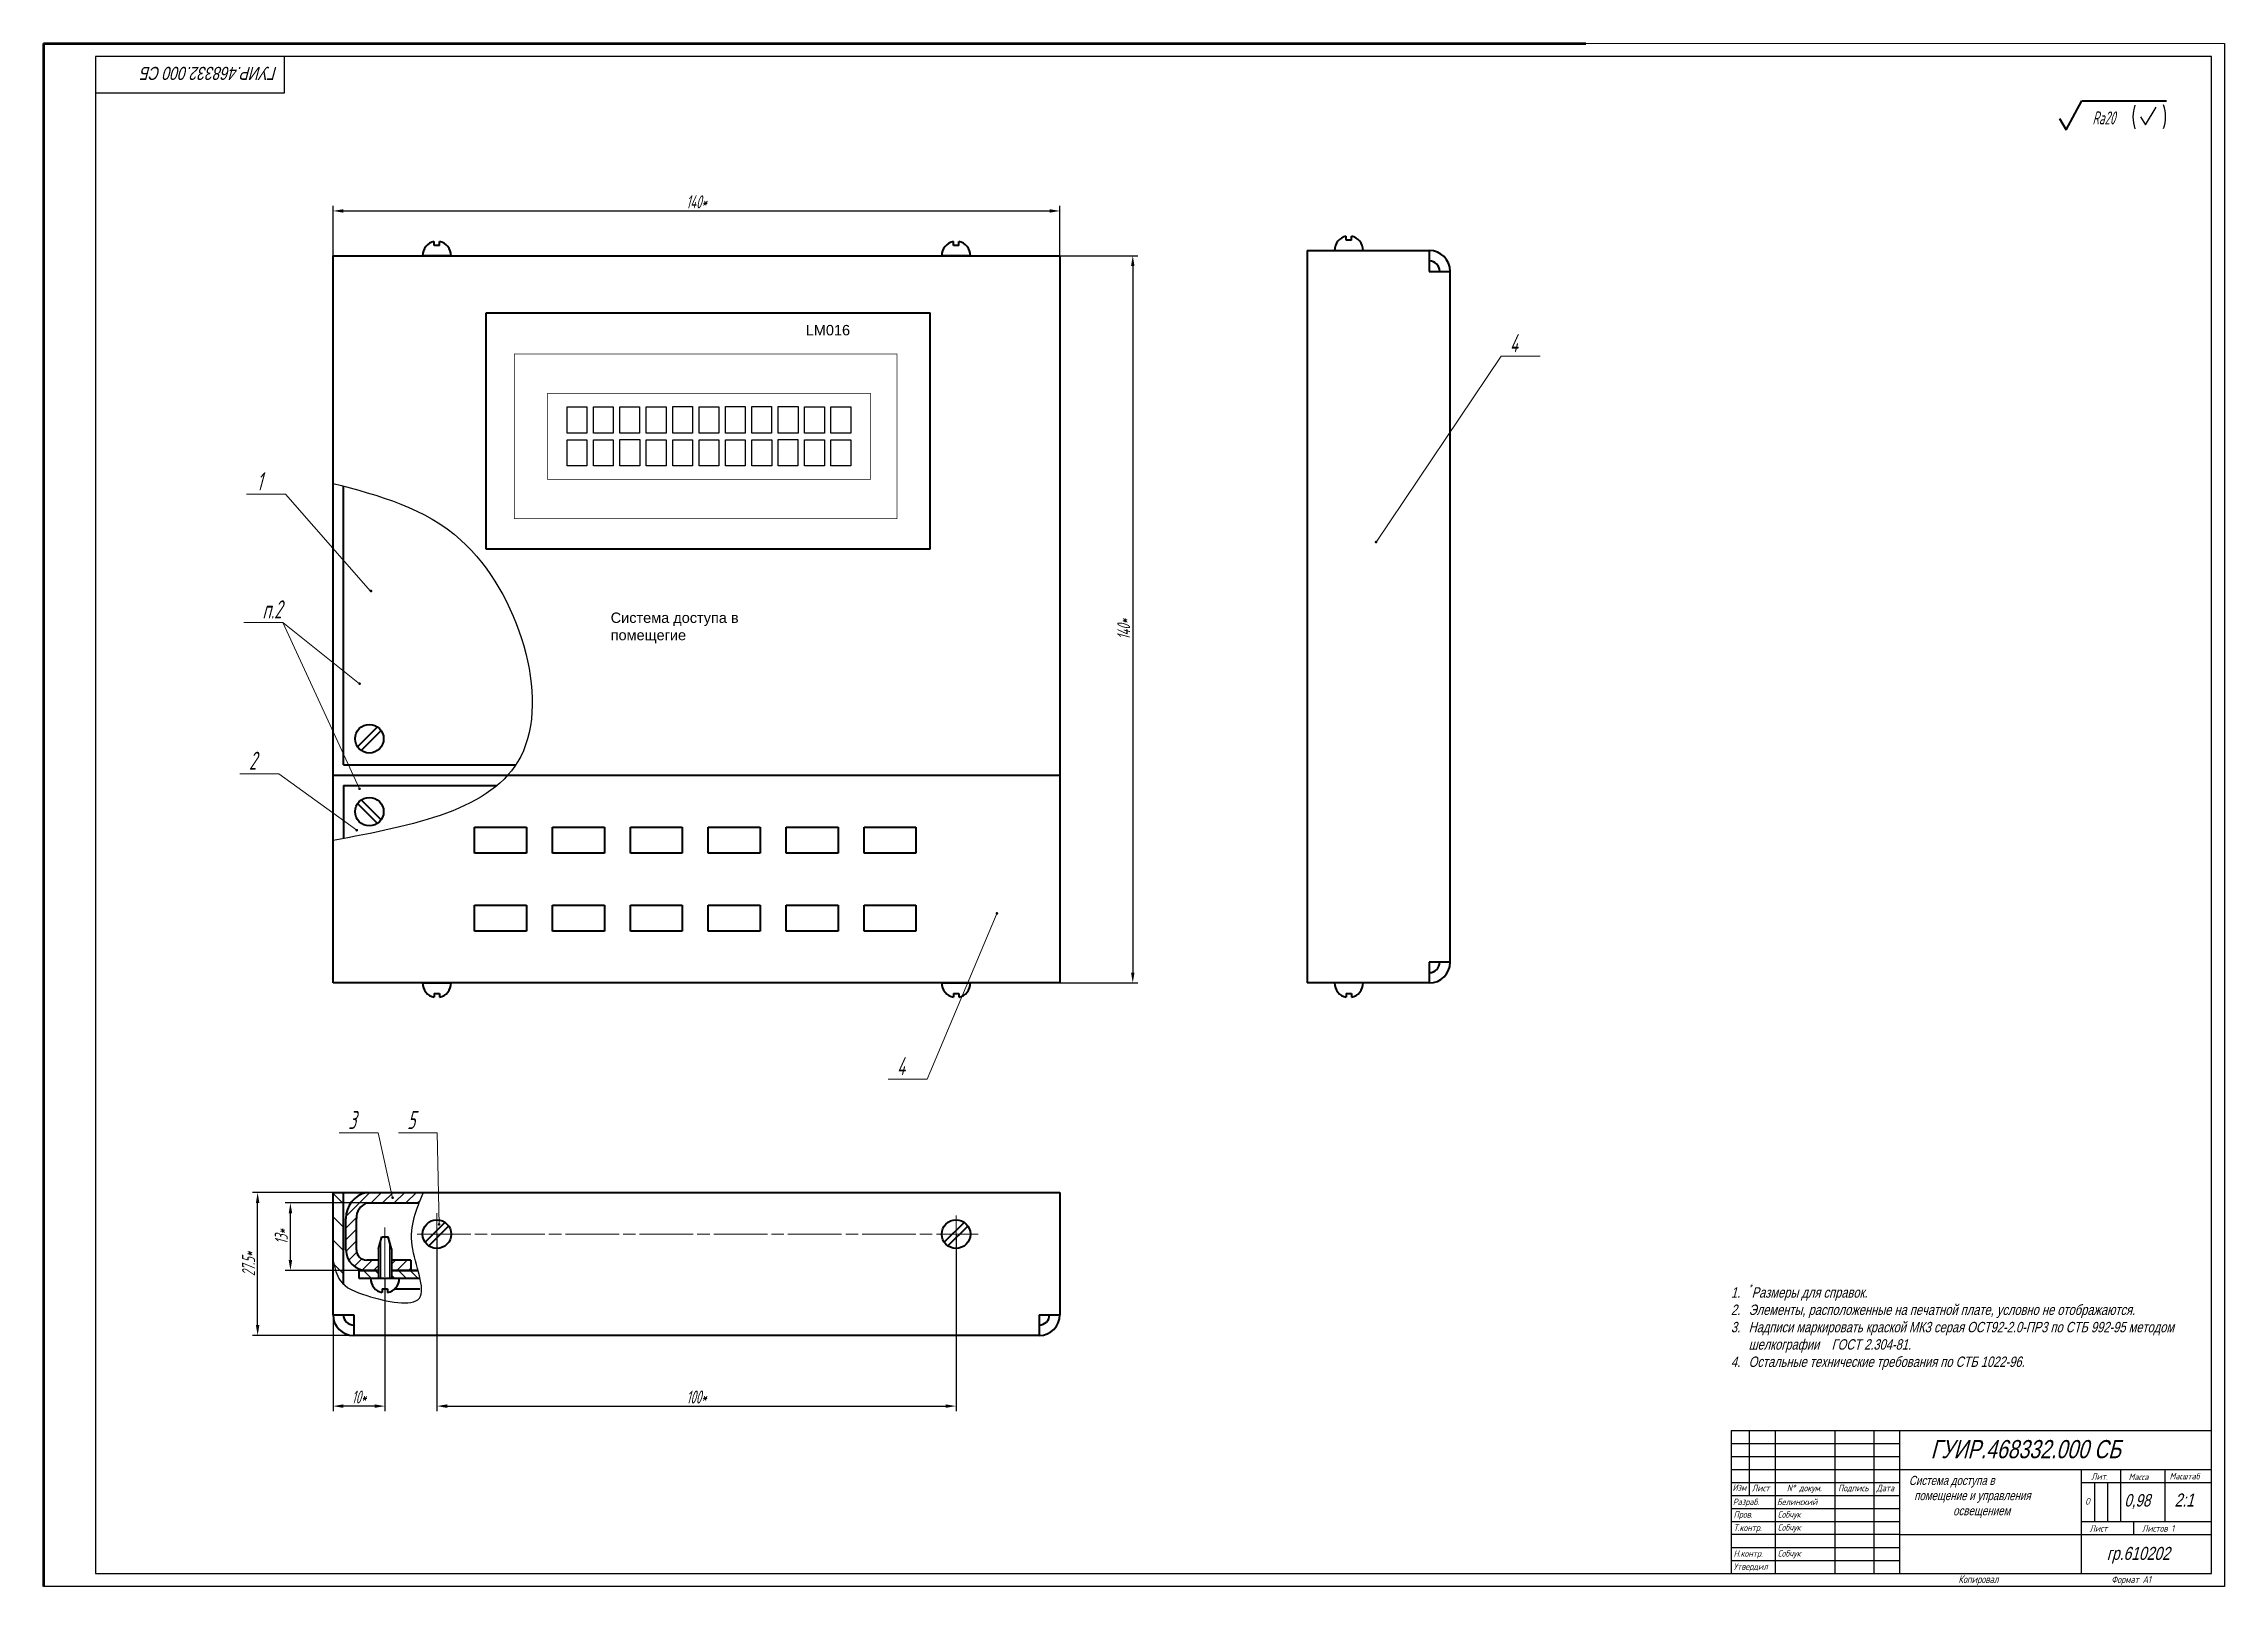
# Model space of a CAD drawing. Header units: millimetres. Extents: x 4478846 to 4492776, y 3796523 to 3799112.
# Drawn here: x 4491936 to 4492776, y 3797045 to 3797639 of the extents above; entities that cross this region are included whole.
import ezdxf
from ezdxf.enums import TextEntityAlignment as Align

# ---------------------------------------------------------------- set-up
doc = ezdxf.new("R2010")
doc.units = ezdxf.units.MM
doc.linetypes.add('CENTER2', pattern=[28.575, 19.05, -3.175, 3.175, -3.175])
doc.linetypes.add('HIDDEN2', pattern=[4.7625, 3.175, -1.5875])
doc.layers.get('0').update_dxf_attribs({"lineweight": 25})
doc.layers.get('Defpoints').update_dxf_attribs({"color": 5})
for name, color, linetype, lineweight in [('1', 1, 'Continuous', 40), ('2', 3, 'CENTER2', 20), ('3', 2, 'HIDDEN2', 20), ('dim', 7, 'Continuous', 20), ('TXT', 220, 'Continuous', 20), ('Рамка', 7, 'Continuous', 60)]:
    doc.layers.add(name, color=color, linetype=linetype, lineweight=lineweight)
for name, color, linetype in [('Mechanical4', 56, 'Continuous'), ('MultiLayer', 9, 'Continuous'), ('RAHMEN025', 7, 'Continuous'), ('Текст', 4, 'Continuous')]:
    doc.layers.add(name, color=color, linetype=linetype)
doc.styles.add('35', font='gostw.shx', dxfattribs={"width": 0.65, "oblique": 15, "height": 3.5})
doc.styles.add('5', font='gostw.shx', dxfattribs={"width": 0.75, "oblique": 15, "height": 5})
doc.styles.add('7', font='gostw.shx', dxfattribs={"width": 0.75, "oblique": 15, "height": 7})
doc.styles.add('ESKD', font='standarteskd.shx', dxfattribs={"width": 0.8, "oblique": 15})
doc.styles.get("Standard").update_dxf_attribs({"font": 'arial.ttf'})
doc.styles.add('стиль1', font='romans.shx', dxfattribs={"width": 0.75, "oblique": 15, "height": 3.5})
doc.dimstyles.new('BUT$0', dxfattribs={"dimtxt": 3.5, "dimasz": 4, "dimexe": 2, "dimexo": 0, "dimgap": 1, "dimtad": 1, "dimdec": 4, "dimzin": 9, "dimdsep": 46, "dimtxsty": '35', "dimcen": 0, "dimclrd": 256, "dimclre": 256, "dimclrt": 256, "dimadec": 0, "dimazin": 0, "dimtfac": 0.7, "dimtdec": 4, "dimtmove": 0, "dimatfit": 0, "dimfxl": 1, "dimtolj": 1, "dimtzin": 9, "dimarcsym": 0})

msp = doc.modelspace()

# ---------------------------------------------------------------- texts
at = {"insert": (4492025.80802, 3797625.04291), "char_height": 5, "attachment_point": 1, "rotation": 180, "style": 'ESKD'}
msp.add_mtext_dynamic_manual_height_columns('ГУИР.468332.000 СБ', width=101.2474268, gutter_width=20, heights=[0], dxfattribs=at)
at = {"insert": (4492729.28689, 3797610.39509), "char_height": 5, "attachment_point": 5, "style": '5'}
msp.add_mtext('Ra20', dxfattribs=at)
at = {"char_height": 4, "attachment_point": 1}
for s, width, insert in [('LM016', 40.9117523, (4492229.29908, 3797530.67892)), ('Система доступа в помещегие', 63.2140763, (4492154.15965, 3797419.95143))]:
    msp.add_mtext_dynamic_manual_height_columns(s, width=width, gutter_width=12.5, heights=[0], dxfattribs=dict(at, insert=insert))
at = {"insert": (4492662.61559, 3797101.32847), "char_height": 7, "attachment_point": 1, "style": 'ESKD'}
msp.add_mtext_dynamic_manual_height_columns('ГУИР.468332.000 СБ', width=101.2474268, gutter_width=20, heights=[0], dxfattribs=at)
at = {"char_height": 5, "width": 105.9279495, "attachment_point": 1, "style": 'ESKD'}
for s, insert in [('\\pxt1;  {\\H0.7x;Система доступа в \\P^Iпомещение и управления\\P^I^Iосвещением}', (4492651.24247, 3797087.53057)), ('гр.610202{\\H0.7x; }', (4492730.44559, 3797060.18287))]:
    msp.add_mtext(s, dxfattribs=dict(at, insert=insert))
at = {"color": 7, "attachment_point": 1, "style": 'ESKD'}
for s, insert, char_height in [('0,98', (4492737.21957, 3797080.52824), 4.8), ('2:1 ', (4492756.55532, 3797080.74123), 5)]:
    msp.add_mtext_dynamic_manual_height_columns(s, width=101.2474268, gutter_width=20, heights=[0], dxfattribs=dict(at, insert=insert, char_height=char_height))
at = {"layer": '1', "style": '7', "oblique": 15, "width": 0.75}
for s, p in [('4', (4492502.03897, 3797520.15643)), ('1', (4492018.84928, 3797466.97382)), ('п.2', (4492023.69328, 3797417.65834)), ('2', (4492016.23257, 3797359.39994)), ('4', (4492265.9577, 3797241.82101)), ('3', (4492054.54817, 3797221.06373)), ('5', (4492077.28014, 3797221.06373))]:
    msp.add_text(s, height=7, dxfattribs=at).set_placement(p, align=Align.CENTER)
at = {"layer": 'MultiLayer', "color": 7, "lineweight": -2, "insert": (4492581.66426, 3797161.51724), "char_height": 4, "attachment_point": 1, "style": 'ESKD'}
msp.add_mtext_dynamic_manual_height_columns('\\A1;\\pxi-1.7082,l2.7082,t2.7082;1.^I{\\H0.7x;\\S*^ ;}Размеры для справок.{\\A0;\\P2.^IЭлементы, расположенные на печатной плате, условно не отображаются.\\P3.^IНадписи маркировать краской МК3 серая ОСТ92-2.0-ПР3 по СТБ 992-95 методом шелкографии    ГОСТ 2.304-81.\\P4.^IОстальные технические требования по СТБ 1022-96.}', width=187.5961338, gutter_width=50, heights=[74.00186], dxfattribs=at)
at = {"layer": 'Текст', "style": 'стиль1', "oblique": 15, "width": 0.75}
for s, height, p in [('Лит.', 2.5, (4492724.45625, 3797086.06124)), ('Масса', 2.5, (4492738.85776, 3797085.89012)), ('Масштаб', 2.5, (4492754.6387, 3797086.17831)), ('Изм', 2.5, (4492586.28341, 3797081.76373)), ('Разраб.', 2.5, (4492586.39958, 3797076.27946)), ('Лист', 2.5, (4492593.75917, 3797081.61343)), ('Белинский', 2.5, (4492603.39958, 3797076.27946)), ('N%%d докум. ', 2.5, (4492607.21514, 3797081.61343)), ('Подпись', 2.5, (4492626.95826, 3797081.61343)), ('Дата', 2.5, (4492641.74645, 3797081.61343)), ('О  ', 2.5, (4492722.12461, 3797076.48261)), ('Пров.', 2.5, (4492586.70048, 3797071.44735)), ('Т.контр.', 2.5, (4492586.70048, 3797066.33022)), ('Собчук', 2.5, (4492603.70048, 3797071.44735)), ('Собчук', 2.5, (4492603.70048, 3797066.44735)), ('Лист   ', 2.5, (4492723.83075, 3797066.06124)), ('Листов 1', 2.5, (4492744.03902, 3797066.06124)), ('Утвердил', 2.5, (4492586.70048, 3797051.38838)), ('Н.контр.', 2.5, (4492586.70048, 3797056.408)), ('Собчук', 2.5, (4492603.70048, 3797056.44735)), ('Копировал', 3, (4492673.27381, 3797046.24606)), ('Формат А1', 2.75, (4492732.20238, 3797046.24606))]:
    msp.add_text(s, height=height, dxfattribs=at).set_placement(p)

# ---------------------------------------------------------------- blocks, each defined once
blk = doc.blocks.new('*D319')
at = {"layer": 'Defpoints', "color": 0, "transparency": 16777216}
for p in [(4492030.8, 3797192.61), (4492077.21, 3797192.61), (4492057.21, 3797166.61)]:
    blk.add_point(p, dxfattribs=at)
at = {"layer": 'dim', "lineweight": -2, "transparency": 16777216}
for p, q in [((4492077.21, 3797192.61), (4492028.8, 3797192.61)), ((4492030.8, 3797170.61), (4492030.8, 3797188.61)), ((4492057.21, 3797166.61), (4492028.8, 3797166.61))]:
    blk.add_line(p, q, dxfattribs=at)
at = {"layer": 'dim', "transparency": 16777216}
for points in [[(4492030.14, 3797188.61), (4492031.47, 3797188.61), (4492030.8, 3797192.61)], [(4492030.14, 3797170.61), (4492031.47, 3797170.61), (4492030.8, 3797166.61)]]:
    blk.add_solid(points, dxfattribs=at)
at = {"layer": 'dim', "transparency": 16777216, "insert": (4492027.3, 3797179.61), "char_height": 5, "attachment_point": 5, "rotation": 90, "style": '5'}
blk.add_mtext('\\A1;13*', dxfattribs=at)
blk = doc.blocks.new('*D320')
at = {"layer": 'Defpoints', "color": 0, "transparency": 16777216}
for p in [(4492018.18, 3797196.61), (4492051.21, 3797196.61), (4492055.21, 3797141.61)]:
    blk.add_point(p, dxfattribs=at)
at = {"layer": 'dim', "lineweight": -2, "transparency": 16777216}
for p, q in [((4492051.21, 3797196.61), (4492016.18, 3797196.61)), ((4492018.18, 3797145.61), (4492018.18, 3797192.61)), ((4492055.21, 3797141.61), (4492016.18, 3797141.61))]:
    blk.add_line(p, q, dxfattribs=at)
at = {"layer": 'dim', "transparency": 16777216}
for points in [[(4492017.51, 3797192.61), (4492018.85, 3797192.61), (4492018.18, 3797196.61)], [(4492017.51, 3797145.61), (4492018.85, 3797145.61), (4492018.18, 3797141.61)]]:
    blk.add_solid(points, dxfattribs=at)
at = {"layer": 'dim', "transparency": 16777216, "insert": (4492014.68, 3797169.11), "char_height": 5, "attachment_point": 5, "rotation": 90, "style": '5'}
blk.add_mtext('\\A1;27.5*', dxfattribs=at)
blk = doc.blocks.new('*D321')
at = {"layer": 'Defpoints', "color": 0, "transparency": 16777216}
for p in [(4492327.21, 3797574.58), (4492047.21, 3797557.32), (4492327.21, 3797557.32)]:
    blk.add_point(p, dxfattribs=at)
at = {"layer": 'dim', "lineweight": -2, "transparency": 16777216}
for p, q in [((4492047.21, 3797557.32), (4492047.21, 3797576.58)), ((4492051.21, 3797574.58), (4492323.21, 3797574.58)), ((4492327.21, 3797557.32), (4492327.21, 3797576.58))]:
    blk.add_line(p, q, dxfattribs=at)
at = {"layer": 'dim', "transparency": 16777216}
for points in [[(4492051.21, 3797575.24), (4492051.21, 3797573.91), (4492047.21, 3797574.58)], [(4492323.21, 3797575.24), (4492323.21, 3797573.91), (4492327.21, 3797574.58)]]:
    blk.add_solid(points, dxfattribs=at)
at = {"layer": 'dim', "transparency": 16777216, "insert": (4492187.21, 3797578.08), "char_height": 5, "attachment_point": 5, "style": '5'}
blk.add_mtext('\\A1;140*', dxfattribs=at)
blk = doc.blocks.new('*D322')
at = {"layer": 'Defpoints', "color": 0, "transparency": 16777216}
for p in [(4492327.21, 3797557.32), (4492327.21, 3797277.32), (4492355.27, 3797277.32)]:
    blk.add_point(p, dxfattribs=at)
at = {"layer": 'dim', "lineweight": -2, "transparency": 16777216}
for p, q in [((4492327.21, 3797557.32), (4492357.27, 3797557.32)), ((4492355.27, 3797553.32), (4492355.27, 3797281.32)), ((4492327.21, 3797277.32), (4492357.27, 3797277.32))]:
    blk.add_line(p, q, dxfattribs=at)
at = {"layer": 'dim', "transparency": 16777216}
for points in [[(4492354.6, 3797553.32), (4492355.93, 3797553.32), (4492355.27, 3797557.32)], [(4492354.6, 3797281.32), (4492355.93, 3797281.32), (4492355.27, 3797277.32)]]:
    blk.add_solid(points, dxfattribs=at)
at = {"layer": 'dim', "transparency": 16777216, "insert": (4492351.77, 3797413.49), "char_height": 5, "attachment_point": 5, "rotation": 90, "style": '5'}
blk.add_mtext('\\A1;140*', dxfattribs=at)
blk = doc.blocks.new('*D323')
at = {"layer": 'Defpoints', "color": 0, "transparency": 16777216}
for p in [(4492087.21, 3797180.61), (4492287.21, 3797180.61), (4492287.21, 3797114.4)]:
    blk.add_point(p, dxfattribs=at)
at = {"layer": 'dim', "lineweight": -2, "transparency": 16777216}
for p, q in [((4492087.21, 3797180.61), (4492087.21, 3797112.4)), ((4492287.21, 3797180.61), (4492287.21, 3797112.4)), ((4492091.21, 3797114.4), (4492283.21, 3797114.4))]:
    blk.add_line(p, q, dxfattribs=at)
at = {"layer": 'dim', "transparency": 16777216}
for points in [[(4492091.21, 3797115.07), (4492091.21, 3797113.73), (4492087.21, 3797114.4)], [(4492283.21, 3797115.07), (4492283.21, 3797113.73), (4492287.21, 3797114.4)]]:
    blk.add_solid(points, dxfattribs=at)
at = {"layer": 'dim', "transparency": 16777216, "insert": (4492187.21, 3797117.9), "char_height": 5, "attachment_point": 5, "style": '5'}
blk.add_mtext('\\A1;100*', dxfattribs=at)
blk = doc.blocks.new('*D324')
at = {"layer": 'Defpoints', "color": 0, "transparency": 16777216}
for p in [(4492047.21, 3797163.79), (4492067.21, 3797163.61), (4492047.21, 3797114.4)]:
    blk.add_point(p, dxfattribs=at)
at = {"layer": 'dim', "lineweight": -2, "transparency": 16777216}
for p, q in [((4492047.21, 3797163.79), (4492047.21, 3797112.4)), ((4492067.21, 3797163.61), (4492067.21, 3797112.4)), ((4492063.21, 3797114.4), (4492051.21, 3797114.4))]:
    blk.add_line(p, q, dxfattribs=at)
at = {"layer": 'dim', "transparency": 16777216}
for points in [[(4492051.21, 3797115.07), (4492051.21, 3797113.73), (4492047.21, 3797114.4)], [(4492063.21, 3797115.07), (4492063.21, 3797113.73), (4492067.21, 3797114.4)]]:
    blk.add_solid(points, dxfattribs=at)
at = {"layer": 'dim', "transparency": 16777216, "insert": (4492057.21, 3797117.9), "char_height": 5, "attachment_point": 5, "style": '5'}
blk.add_mtext('\\A1;10*', dxfattribs=at)

# ---------------------------------------------------------------- dimensions: what is measured, and where the dimension line sits
at = {"layer": 'dim'}
for base, p1, p2, picture, middle in [((4492327.20576, 3797574.57622), (4492047.20576, 3797557.3165), (4492327.20576, 3797557.3165), '*D321', (4492187.20576, 3797578.07622)), ((4492287.20576, 3797114.39871), (4492087.20576, 3797180.60786), (4492287.20576, 3797180.60786), '*D323', (4492187.20576, 3797117.89871)), ((4492047.20576, 3797114.39871), (4492067.20576, 3797163.60786), (4492047.20576, 3797163.79078), '*D324', (4492057.20576, 3797117.89871))]:
    dim = msp.add_linear_dim(base=base, p1=p1, p2=p2, text='<>*', dimstyle='BUT$0', override={"dimlfac": 0.5, "dimtxsty": '5'}, dxfattribs=at)
    dim.commit()
    dim.dimension.update_dxf_attribs({"geometry": picture, "text_midpoint": middle})
dim = msp.add_linear_dim(base=(4492355.26532, 3797277.3165), p1=(4492327.20576, 3797557.3165), p2=(4492327.20576, 3797277.3165), angle=90, text='<>*', dimstyle='BUT$0', override={"dimlfac": 0.5, "dimtxsty": '5'}, dxfattribs=at)
dim.commit()
dim.dimension.update_dxf_attribs({"geometry": '*D322', "text_midpoint": (4492355.26532, 3797413.49076), "dimtype": 160})
for base, p1, p2, picture, middle in [((4492018.17902, 3797196.60786), (4492055.20576, 3797141.60786), (4492051.20576, 3797196.60786), '*D320', (4492014.67902, 3797169.10786)), ((4492030.80427, 3797192.60786), (4492057.20576, 3797166.60786), (4492077.20576, 3797192.60786), '*D319', (4492027.30427, 3797179.60786))]:
    dim = msp.add_linear_dim(base=base, p1=p1, p2=p2, angle=270, text='<>*', dimstyle='BUT$0', override={"dimlfac": 0.5, "dimtxsty": '5'}, dxfattribs=at)
    dim.commit()
    dim.dimension.update_dxf_attribs({"geometry": picture, "text_midpoint": middle})

# ---------------------------------------------------------------- hatches: boundary and pattern name
h = msp.add_hatch()
h.set_pattern_fill('ANSI31', color=256, scale=2, angle=90)
h.set_pattern_definition([(135, (4489056.959, 3797070.3834), (-4.490128, -4.490128), [])])
edge = h.paths.add_edge_path()
edge.add_spline(control_points=[(4492051.20576, 3797161.38925), (4492050.75832, 3797161.82133), (4492048.7506, 3797164.14819), (4492047.89155, 3797167.56259), (4492047.20576, 3797170.28838)], knot_values=[0, 0, 0, 0, 2.017783182, 10.004981514, 10.004981514, 10.004981514, 10.004981514], degree=3, periodic=0)
edge.add_line((4492047.20576, 3797170.28838), (4492047.20576, 3797196.60786))
edge.add_line((4492047.20576, 3797196.60786), (4492051.20576, 3797196.60786))
edge.add_line((4492051.20576, 3797196.60786), (4492051.20576, 3797161.38925))
h = msp.add_hatch()
h.set_pattern_fill('ANSI31', color=256)
h.set_pattern_definition([(45, (4489056.959, 3797070.3834), (-2.245064, 2.245064), [])])
h.paths.add_polyline_path([(4492077.20576, 3797166.60786), (4492069.70798, 3797166.60786), (4492069.70798, 3797170.60786), (4492077.20576, 3797170.60786)], flags=17)
edge = h.paths.add_edge_path()
edge.add_line((4492064.70353, 3797166.60786), (4492060.20576, 3797166.60786))
edge.add_arc((4492060.20576, 3797174.60786), 8, 225.472828, 270, ccw=False)
edge.add_line((4492054.59578, 3797168.90452), (4492054.99574, 3797170.48707))
edge.add_arc((4492055.057, 3797170.72945), 0.25, 255.81639624, 360)
edge.add_arc((4492055.057, 3797170.72945), 0.25, 360, 540)
edge.add_arc((4492055.057, 3797170.72945), 0.25, 180, 255.81639624)
edge.add_line((4492054.99574, 3797170.48707), (4492054.59578, 3797168.90452))
edge.add_arc((4492060.20576, 3797174.60786), 8, 180, 225.472828, ccw=False)
edge.add_line((4492052.20576, 3797174.60786), (4492052.20576, 3797186.60786))
edge.add_arc((4492062.12267, 3797186.87433), 9.9205, 101.14121716, 181.53916633, ccw=False)
edge.add_line((4492060.20576, 3797196.60786), (4492082.02627, 3797196.60786))
edge.add_spline(control_points=[(4492082.02627, 3797196.60786), (4492081.46104, 3797195.27926), (4492080.89581, 3797193.95066), (4492080.36533, 3797192.60786)], knot_values=[82.056167581, 82.056167581, 82.056167581, 82.056167581, 86.456230886, 86.456230886, 86.456230886, 86.456230886], degree=3, periodic=0)
edge.add_line((4492080.36533, 3797192.60786), (4492060.20576, 3797192.60786))
edge.add_arc((4492062.33465, 3797186.85527), 6.13388, 110.30825796, 182.31160699)
edge.add_line((4492056.20576, 3797186.60786), (4492056.20576, 3797174.60786))
edge.add_arc((4492060.20576, 3797174.60786), 4, 180, 270)
edge.add_line((4492060.20576, 3797170.60786), (4492064.70353, 3797170.60786))
edge.add_line((4492064.70353, 3797170.60786), (4492064.70353, 3797166.60786))
h = msp.add_hatch()
h.set_pattern_fill('ANSI31', color=256, angle=90)
h.set_pattern_definition([(135, (4489056.959, 3797070.3834), (-2.245064, -2.245064), [])])
h.paths.add_polyline_path([(4492064.70353, 3797163.60786), (4492057.20576, 3797163.60786), (4492057.20576, 3797166.60786), (4492064.70353, 3797166.60786)])
edge = h.paths.add_edge_path()
edge.add_line((4492080.69954, 3797163.60786), (4492069.70798, 3797163.60786))
edge.add_line((4492069.70798, 3797163.60786), (4492069.70798, 3797166.60786))
edge.add_line((4492069.70798, 3797166.60786), (4492079.93442, 3797166.60786))
edge.add_spline(control_points=[(4492079.93442, 3797166.60786), (4492080.21417, 3797165.57627), (4492080.478, 3797164.57056), (4492080.69954, 3797163.60786)], knot_values=[54.51421277, 54.51421277, 54.51421277, 54.51421277, 57.268847586, 57.268847586, 57.268847586, 57.268847586], degree=3, periodic=0)

# ---------------------------------------------------------------- linework, layer by layer
for p, q in [((4492770.73828, 3797633.99606), (4491955.73828, 3797633.99606)), ((4491955.73828, 3797633.99606), (4491955.73828, 3797049.99606)), ((4492028.50676, 3797619.99606), (4492028.50676, 3797633.99606)), ((4492770.73828, 3797049.99606), (4492770.73828, 3797633.99606)), ((4491955.73828, 3797619.99606), (4492028.48424, 3797619.99606)), ((4492743.4299, 3797610.7953), (4492745.41253, 3797607.73875)), ((4492743.4299, 3797610.7953), (4492745.41253, 3797607.73875)), ((4492745.41253, 3797607.73875), (4492749.48849, 3797614.55546)), ((4492745.41253, 3797607.73875), (4492749.48849, 3797614.55546)), ((4492065.45232, 3797177.68981), (4492065.45232, 3797163.60786)), ((4492068.95919, 3797177.68981), (4492068.95919, 3797163.60786)), ((4492585.73828, 3797099.99606), (4492650.73828, 3797099.99606)), ((4492585.73828, 3797094.99606), (4492650.73828, 3797094.99606)), ((4492585.73828, 3797089.99606), (4492650.73828, 3797089.99606)), ((4492725.73828, 3797084.99606), (4492725.73828, 3797069.99606)), ((4492730.73828, 3797084.99606), (4492730.73828, 3797069.99606)), ((4492585.73828, 3797074.99606), (4492650.73828, 3797074.99606)), ((4492585.73828, 3797069.99606), (4492650.73828, 3797069.99606)), ((4492650.73828, 3797064.99606), (4492585.73828, 3797064.99606)), ((4492585.73828, 3797059.99606), (4492650.73828, 3797059.99606)), ((4492585.73828, 3797054.99606), (4492650.73828, 3797054.99606)), ((4491955.73828, 3797049.99606), (4492770.73828, 3797049.99606))]:
    msp.add_line(p, q)
for points in [[(4492585.73828, 3797104.99606), (4492770.73828, 3797104.99606)], [(4492585.73828, 3797104.99606), (4492585.73828, 3797049.99606)], [(4492592.73828, 3797104.99606), (4492592.73828, 3797079.99606)], [(4492602.73828, 3797104.99606), (4492602.73828, 3797049.99606)], [(4492625.73828, 3797104.99606), (4492625.73828, 3797049.99606)], [(4492640.73828, 3797104.99606), (4492640.73828, 3797049.99606)], [(4492650.73828, 3797049.99606), (4492650.73828, 3797104.99606)], [(4492650.73828, 3797089.99606), (4492770.73828, 3797089.99606)], [(4492720.73828, 3797049.99606), (4492720.73828, 3797089.99606)], [(4492735.73828, 3797089.99606), (4492735.73828, 3797070.99606), (4492735.73828, 3797069.99606)], [(4492752.73828, 3797089.99606), (4492752.73828, 3797069.99606)], [(4492585.73828, 3797084.99606), (4492650.73828, 3797084.99606)], [(4492585.73828, 3797079.99606), (4492650.73828, 3797079.99606)], [(4492720.73828, 3797084.99606), (4492770.73828, 3797084.99606)], [(4492720.73828, 3797069.99606), (4492770.73828, 3797069.99606)], [(4492740.73828, 3797069.99606), (4492740.73828, 3797064.99606)], [(4492650.73828, 3797064.99606), (4492770.73828, 3797064.99606)]]:
    msp.add_lwpolyline(points)
for centre, start, end in [((4492755.48558, 3797610.75913), 162.26567195, 197.73432805), ((4492755.48558, 3797610.75913), 162.26567195, 197.73432805), ((4492738.09917, 3797610.82774), 342.26567195, 17.73432805)]:
    msp.add_arc(centre, 14.95796, start, end)
for points in [[(4492047.20576, 3797469.68463), (4492096.50094, 3797447.8222), (4492119.50585, 3797364.51932), (4492047.20576, 3797332.15724)], [(4492047.20576, 3797170.28838), (4492049.99522, 3797162.80412), (4492060.19682, 3797156.93718), (4492080.46023, 3797155.95936), (4492077.68076, 3797176.26605), (4492082.02627, 3797196.60786)]]:
    msp.add_spline(points, degree=3)
at = {"layer": '1'}
for p, q in [((4492714.77825, 3797605.85779), (4492720.81107, 3797616.99529)), ((4492714.77825, 3797605.85779), (4492720.81107, 3797616.99529)), ((4492720.81107, 3797616.99529), (4492753.41344, 3797616.99529)), ((4492712.20849, 3797610.14072), (4492714.77825, 3797605.85779)), ((4492712.20849, 3797610.14072), (4492714.77825, 3797605.85779)), ((4492437.49391, 3797563.31651), (4492437.49391, 3797564.83329)), ((4492439.49391, 3797563.31651), (4492439.49391, 3797564.83329)), ((4492047.20576, 3797557.3165), (4492327.20576, 3797557.3165)), ((4492047.20576, 3797277.3165), (4492047.20576, 3797557.3165)), ((4492092.70469, 3797557.3165), (4492081.70682, 3797557.3165)), ((4492086.20576, 3797561.3165), (4492086.20576, 3797562.83328)), ((4492088.20576, 3797561.3165), (4492086.20576, 3797561.3165)), ((4492088.20576, 3797561.3165), (4492088.20576, 3797562.83328)), ((4492292.70469, 3797557.3165), (4492281.70682, 3797557.3165)), ((4492286.20576, 3797561.3165), (4492286.20576, 3797562.83328)), ((4492288.20576, 3797561.3165), (4492286.20576, 3797561.3165)), ((4492288.20576, 3797561.3165), (4492288.20576, 3797562.83328)), ((4492327.20576, 3797557.3165), (4492327.20576, 3797277.3165)), ((4492422.49391, 3797559.31651), (4492422.49391, 3797277.3165)), ((4492422.49391, 3797559.31651), (4492469.49391, 3797559.31651)), ((4492439.49391, 3797563.31651), (4492437.49391, 3797563.31651)), ((4492469.49391, 3797559.31651), (4492469.49391, 3797551.31651)), ((4492469.49391, 3797551.31651), (4492477.49391, 3797551.31651)), ((4492477.49391, 3797285.3165), (4492477.49391, 3797551.31651)), ((4492106.20411, 3797444.3165), (4492106.20411, 3797535.3165)), ((4492106.20411, 3797535.3165), (4492277.20411, 3797535.3165)), ((4492277.20411, 3797444.3165), (4492277.20411, 3797535.3165)), ((4492051.20576, 3797361.3165), (4492051.20576, 3797468.63139)), ((4492277.20411, 3797444.3165), (4492106.20411, 3797444.3165)), ((4492064.32291, 3797375.88274), (4492056.67438, 3797368.23421)), ((4492065.73713, 3797374.46853), (4492058.0886, 3797366.82)), ((4492047.20576, 3797357.3165), (4492327.20576, 3797357.3165)), ((4492051.20576, 3797361.3165), (4492117.62943, 3797361.3165)), ((4492051.20576, 3797353.3165), (4492051.20576, 3797332.91066)), ((4492051.20576, 3797353.3165), (4492110.36315, 3797353.3165)), ((4492064.32291, 3797338.75026), (4492056.67438, 3797346.39879)), ((4492065.73713, 3797340.16447), (4492058.0886, 3797347.813)), ((4492101.74227, 3797327.3165), (4492101.74227, 3797337.3165)), ((4492101.74227, 3797337.3165), (4492121.74227, 3797337.3165)), ((4492121.74227, 3797337.3165), (4492121.74227, 3797327.3165)), ((4492131.74227, 3797327.3165), (4492131.74227, 3797337.3165)), ((4492131.74227, 3797337.3165), (4492151.74227, 3797337.3165)), ((4492151.74227, 3797337.3165), (4492151.74227, 3797327.3165)), ((4492161.74227, 3797327.3165), (4492161.74227, 3797337.3165)), ((4492161.74227, 3797337.3165), (4492181.74227, 3797337.3165)), ((4492161.74227, 3797327.3165), (4492161.74227, 3797337.3165)), ((4492161.74227, 3797337.3165), (4492181.74227, 3797337.3165)), ((4492181.74227, 3797337.3165), (4492181.74227, 3797327.3165)), ((4492181.74227, 3797337.3165), (4492181.74227, 3797327.3165)), ((4492191.74227, 3797327.3165), (4492191.74227, 3797337.3165)), ((4492191.74227, 3797337.3165), (4492211.74227, 3797337.3165)), ((4492211.74227, 3797337.3165), (4492211.74227, 3797327.3165)), ((4492221.74227, 3797327.3165), (4492221.74227, 3797337.3165)), ((4492221.74227, 3797337.3165), (4492241.74227, 3797337.3165)), ((4492241.74227, 3797337.3165), (4492241.74227, 3797327.3165)), ((4492251.74227, 3797327.3165), (4492251.74227, 3797337.3165)), ((4492251.74227, 3797337.3165), (4492271.74227, 3797337.3165)), ((4492271.74227, 3797337.3165), (4492271.74227, 3797327.3165)), ((4492121.74227, 3797327.3165), (4492101.74227, 3797327.3165)), ((4492151.74227, 3797327.3165), (4492131.74227, 3797327.3165)), ((4492181.74227, 3797327.3165), (4492161.74227, 3797327.3165)), ((4492181.74227, 3797327.3165), (4492161.74227, 3797327.3165)), ((4492211.74227, 3797327.3165), (4492191.74227, 3797327.3165)), ((4492241.74227, 3797327.3165), (4492221.74227, 3797327.3165)), ((4492271.74227, 3797327.3165), (4492251.74227, 3797327.3165)), ((4492101.74227, 3797297.3165), (4492101.74227, 3797307.3165)), ((4492101.74227, 3797307.3165), (4492121.74227, 3797307.3165)), ((4492121.74227, 3797307.3165), (4492121.74227, 3797297.3165)), ((4492131.74227, 3797297.3165), (4492131.74227, 3797307.3165)), ((4492131.74227, 3797307.3165), (4492151.74227, 3797307.3165)), ((4492151.74227, 3797307.3165), (4492151.74227, 3797297.3165)), ((4492161.74227, 3797297.3165), (4492161.74227, 3797307.3165)), ((4492161.74227, 3797307.3165), (4492181.74227, 3797307.3165)), ((4492161.74227, 3797297.3165), (4492161.74227, 3797307.3165)), ((4492161.74227, 3797307.3165), (4492181.74227, 3797307.3165)), ((4492181.74227, 3797307.3165), (4492181.74227, 3797297.3165)), ((4492181.74227, 3797307.3165), (4492181.74227, 3797297.3165)), ((4492191.74227, 3797297.3165), (4492191.74227, 3797307.3165)), ((4492191.74227, 3797307.3165), (4492211.74227, 3797307.3165)), ((4492211.74227, 3797307.3165), (4492211.74227, 3797297.3165)), ((4492221.74227, 3797297.3165), (4492221.74227, 3797307.3165)), ((4492221.74227, 3797307.3165), (4492241.74227, 3797307.3165)), ((4492241.74227, 3797307.3165), (4492241.74227, 3797297.3165)), ((4492251.74227, 3797297.3165), (4492251.74227, 3797307.3165)), ((4492251.74227, 3797307.3165), (4492271.74227, 3797307.3165)), ((4492271.74227, 3797307.3165), (4492271.74227, 3797297.3165)), ((4492121.74227, 3797297.3165), (4492101.74227, 3797297.3165)), ((4492151.74227, 3797297.3165), (4492131.74227, 3797297.3165)), ((4492181.74227, 3797297.3165), (4492161.74227, 3797297.3165)), ((4492181.74227, 3797297.3165), (4492161.74227, 3797297.3165)), ((4492211.74227, 3797297.3165), (4492191.74227, 3797297.3165)), ((4492241.74227, 3797297.3165), (4492221.74227, 3797297.3165)), ((4492271.74227, 3797297.3165), (4492251.74227, 3797297.3165)), ((4492477.49391, 3797285.3165), (4492469.49391, 3797285.3165)), ((4492469.49391, 3797285.3165), (4492469.49391, 3797277.3165)), ((4492327.20576, 3797277.3165), (4492047.20576, 3797277.3165)), ((4492081.70682, 3797277.3165), (4492092.70469, 3797277.3165)), ((4492086.20576, 3797273.3165), (4492086.20576, 3797271.79972)), ((4492086.20576, 3797273.3165), (4492088.20576, 3797273.3165)), ((4492088.20576, 3797273.3165), (4492088.20576, 3797271.79972)), ((4492281.70682, 3797277.3165), (4492292.70469, 3797277.3165)), ((4492286.20576, 3797273.3165), (4492286.20576, 3797271.79972)), ((4492286.20576, 3797273.3165), (4492288.20576, 3797273.3165)), ((4492288.20576, 3797273.3165), (4492288.20576, 3797271.79972)), ((4492469.49391, 3797277.3165), (4492422.49391, 3797277.3165)), ((4492437.49391, 3797273.3165), (4492437.49391, 3797271.79972)), ((4492437.49391, 3797273.3165), (4492439.49391, 3797273.3165)), ((4492439.49391, 3797273.3165), (4492439.49391, 3797271.79972)), ((4492047.20576, 3797149.60786), (4492047.20576, 3797196.60786)), ((4492047.20576, 3797196.60786), (4492327.20576, 3797196.60786)), ((4492051.20576, 3797161.42446), (4492051.20576, 3797196.60786)), ((4492060.20576, 3797196.60786), (4492314.20576, 3797196.60786)), ((4492327.20576, 3797196.60786), (4492327.20576, 3797149.60786)), ((4492052.20576, 3797174.60786), (4492052.20576, 3797186.60786)), ((4492056.20576, 3797174.60786), (4492056.20576, 3797186.60786)), ((4492060.20576, 3797192.60786), (4492080.36704, 3797192.60786)), ((4492064.70353, 3797174.89529), (4492065.96626, 3797179.60786)), ((4492065.96626, 3797179.60786), (4492068.44525, 3797179.60786)), ((4492069.70798, 3797174.89529), (4492068.44525, 3797179.60786)), ((4492090.32291, 3797185.13924), (4492082.67438, 3797177.49071)), ((4492091.73713, 3797183.72502), (4492084.0886, 3797176.07649)), ((4492290.32291, 3797185.13924), (4492282.67438, 3797177.49071)), ((4492291.73713, 3797183.72502), (4492284.0886, 3797176.07649)), ((4492064.70353, 3797170.60786), (4492060.20576, 3797170.60786)), ((4492064.70353, 3797174.89529), (4492064.70353, 3797163.60786)), ((4492069.70798, 3797174.89529), (4492069.70798, 3797163.60786)), ((4492077.20576, 3797170.60786), (4492069.70798, 3797170.60786)), ((4492077.20576, 3797170.60786), (4492077.20576, 3797166.60786)), ((4492064.70353, 3797166.60786), (4492057.20576, 3797166.60786)), ((4492057.20576, 3797166.60786), (4492064.70353, 3797166.60786)), ((4492057.20576, 3797166.60786), (4492057.20576, 3797163.60786)), ((4492057.20576, 3797163.60786), (4492080.71451, 3797163.60786)), ((4492061.70682, 3797163.60786), (4492072.70469, 3797163.60786)), ((4492079.93442, 3797166.60786), (4492069.70798, 3797166.60786)), ((4492069.70798, 3797166.60786), (4492079.98381, 3797166.60786)), ((4492066.20576, 3797159.60786), (4492066.20576, 3797158.09108)), ((4492066.20576, 3797159.60786), (4492068.20576, 3797159.60786)), ((4492066.20576, 3797159.60786), (4492066.20576, 3797158.09108)), ((4492066.20576, 3797159.60786), (4492068.20576, 3797159.60786)), ((4492068.20576, 3797159.60786), (4492068.20576, 3797158.09108)), ((4492068.20576, 3797159.60786), (4492068.20576, 3797158.09108)), ((4492070.79969, 3797159.60786), (4492080.71451, 3797159.60786)), ((4492047.20576, 3797149.60786), (4492055.20576, 3797149.60786)), ((4492055.20576, 3797149.60786), (4492055.20576, 3797141.60786)), ((4492319.20576, 3797149.60786), (4492319.20576, 3797141.60786)), ((4492319.20576, 3797149.60786), (4492327.20576, 3797149.60786)), ((4492319.20576, 3797141.60786), (4492055.20576, 3797141.60786))]:
    msp.add_line(p, q, dxfattribs=at)
for centre in [(4492061.20576, 3797371.35137), (4492061.20576, 3797343.28163), (4492087.20576, 3797180.60786), (4492287.20576, 3797180.60786)]:
    msp.add_circle(centre, 5.5, dxfattribs=at)
for centre, radius, start, end in [((4492438.49391, 3797559.42496), 5.5, 100.47568169, 181.129893), ((4492438.49391, 3797559.42496), 5.5, 358.870107, 79.52431831), ((4492087.20576, 3797557.42496), 5.5, 100.47568169, 181.129893), ((4492087.20576, 3797557.42496), 5.5, 358.870107, 79.52431831), ((4492287.20576, 3797557.42496), 5.5, 100.47568169, 181.129893), ((4492287.20576, 3797557.42496), 5.5, 358.870107, 79.52431831), ((4492469.49391, 3797551.31651), 8, 0, 90), ((4492469.49391, 3797551.31651), 4, 0, 90), ((4492469.49391, 3797285.3165), 4, 270, 0), ((4492469.49391, 3797285.3165), 8, 270, 0), ((4492087.20576, 3797277.20805), 5.5, 178.870107, 259.52431831), ((4492087.20576, 3797277.20805), 5.5, 280.47568169, 1.129893), ((4492287.20576, 3797277.20805), 5.5, 178.870107, 259.52431831), ((4492287.20576, 3797277.20805), 5.5, 280.47568169, 1.129893), ((4492438.49391, 3797277.20805), 5.5, 178.870107, 259.52431831), ((4492438.49391, 3797277.20805), 5.5, 280.47568169, 1.129893), ((4492062.12267, 3797186.87433), 9.9205, 101.14121715, 181.53916633), ((4492062.33465, 3797186.85527), 6.13388, 110.30825794, 182.31160697), ((4492060.20576, 3797174.60786), 8, 180, 270), ((4492060.20576, 3797174.60786), 4, 180, 270), ((4492067.20576, 3797163.49941), 5.5, 178.870107, 259.52431831), ((4492067.20576, 3797163.49941), 5.5, 178.870107, 259.52431831), ((4492067.20576, 3797163.49941), 5.5, 280.47568169, 1.129893), ((4492067.20576, 3797163.49941), 5.5, 280.47568169, 1.129893), ((4492055.20576, 3797149.60786), 8, 180, 270), ((4492055.20576, 3797149.60786), 4, 180, 270), ((4492319.20576, 3797149.60786), 4, 270, 0), ((4492319.20576, 3797149.60786), 8, 270, 0)]:
    msp.add_arc(centre, radius, start, end, dxfattribs=at)
at = {"layer": '2'}
for p, q in [((4492087.20576, 3797172.79256), (4492087.20576, 3797188.64008)), ((4492287.20576, 3797172.90942), (4492287.20576, 3797187.85149)), ((4492067.20576, 3797183.21606), (4492067.20576, 3797156.09087)), ((4492079.58324, 3797180.60786), (4492295.75234, 3797180.60786)), ((4492081.20576, 3797180.60786), (4492293.20576, 3797180.60786))]:
    msp.add_line(p, q, dxfattribs=at)
at = {"layer": '3'}
for p, q in [((4492064.70353, 3797163.60786), (4492064.70353, 3797167.60786)), ((4492069.70798, 3797163.60786), (4492069.70798, 3797167.60786))]:
    msp.add_line(p, q, dxfattribs=at)
at = {"layer": 'dim'}
for p, q in [((4492448.97058, 3797447.09228), (4492497.13361, 3797518.65643)), ((4492497.13361, 3797518.65643), (4492512.13361, 3797518.65643)), ((4492013.94392, 3797465.47382), (4492028.94392, 3797465.47382)), ((4492061.60296, 3797428.24128), (4492028.94392, 3797465.47382)), ((4492012.91291, 3797416.15834), (4492027.91291, 3797416.15834)), ((4492027.91291, 3797416.15834), (4492057.43736, 3797352.06488)), ((4492027.91291, 3797416.15834), (4492057.43736, 3797392.54894)), ((4492011.32721, 3797357.89994), (4492026.32721, 3797357.89994)), ((4492056.35918, 3797336.13175), (4492026.32721, 3797357.89994)), ((4492303.0385, 3797304.30971), (4492276.05234, 3797240.32101)), ((4492261.05234, 3797240.32101), (4492276.05234, 3797240.32101)), ((4492049.6428, 3797219.56373), (4492064.6428, 3797219.56373)), ((4492070.1721, 3797194.61217), (4492064.6428, 3797219.56373)), ((4492072.37478, 3797219.56373), (4492087.37478, 3797219.56373)), ((4492088.07561, 3797184.37776), (4492087.37478, 3797219.56373))]:
    msp.add_line(p, q, dxfattribs=at)
at = {"layer": 'dim', "const_width": 0.5, "flags": 128}
for points in [[(4492448.72058, 3797447.09228, -1), (4492449.22058, 3797447.09228, -1)], [(4492061.60296, 3797428.24128, -1), (4492062.10296, 3797428.24128, -1)], [(4492057.18736, 3797392.54894, -1), (4492057.68736, 3797392.54894, -1)], [(4492057.18736, 3797352.06488, -1), (4492057.68736, 3797352.06488, -1)], [(4492056.10918, 3797336.13175, -1), (4492056.60918, 3797336.13175, -1)], [(4492302.69998, 3797304.11885, -1), (4492303.19998, 3797304.11885, -1)], [(4492069.9221, 3797194.61217, -1), (4492070.4221, 3797194.61217, -1)], [(4492087.82561, 3797184.37776, -1), (4492088.32561, 3797184.37776, -1)]]:
    msp.add_lwpolyline(points, format="xyb", close=True, dxfattribs=at)
at = {"layer": 'Mechanical4'}
for p, q in [((4492137.40414, 3797489.07654), (4492137.40414, 3797499.20814)), ((4492137.40414, 3797499.20814), (4492144.98374, 3797499.20814)), ((4492137.40414, 3797489.07654), (4492137.40414, 3797499.20814)), ((4492137.40414, 3797499.20814), (4492144.98374, 3797499.20814)), ((4492144.98374, 3797499.20814), (4492144.98374, 3797489.07654)), ((4492144.98374, 3797499.20814), (4492144.98374, 3797489.07654)), ((4492147.56414, 3797489.07654), (4492147.56414, 3797499.18854)), ((4492147.56414, 3797499.18854), (4492155.13215, 3797499.18854)), ((4492147.56414, 3797489.07654), (4492147.56414, 3797499.18854)), ((4492147.56414, 3797499.18854), (4492155.13215, 3797499.18854)), ((4492155.13215, 3797499.18854), (4492155.13215, 3797489.07654)), ((4492155.13215, 3797499.18854), (4492155.13215, 3797489.07654)), ((4492157.72414, 3797489.07654), (4492157.72414, 3797499.19114)), ((4492157.72414, 3797499.19114), (4492165.30995, 3797499.19114)), ((4492157.72414, 3797489.07654), (4492157.72414, 3797499.19114)), ((4492157.72414, 3797499.19114), (4492165.30995, 3797499.19114)), ((4492165.30995, 3797499.19114), (4492165.30995, 3797489.07654)), ((4492165.30995, 3797499.19114), (4492165.30995, 3797489.07654)), ((4492167.88414, 3797489.07654), (4492167.88414, 3797499.19394)), ((4492167.88414, 3797499.19394), (4492175.48643, 3797499.19394)), ((4492167.88414, 3797489.07654), (4492167.88414, 3797499.19394)), ((4492167.88414, 3797499.19394), (4492175.48643, 3797499.19394)), ((4492175.48643, 3797499.19394), (4492175.48643, 3797489.07654)), ((4492175.48643, 3797499.19394), (4492175.48643, 3797489.07654)), ((4492178.04414, 3797489.07654), (4492178.04414, 3797499.22715)), ((4492178.04414, 3797499.22715), (4492185.66336, 3797499.22715)), ((4492178.04414, 3797489.07654), (4492178.04414, 3797499.22715)), ((4492178.04414, 3797499.22715), (4492185.66336, 3797499.22715)), ((4492185.66336, 3797499.22715), (4492185.66336, 3797489.07654)), ((4492185.66336, 3797499.22715), (4492185.66336, 3797489.07654)), ((4492188.20414, 3797489.07654), (4492188.20414, 3797499.18274)), ((4492188.20414, 3797499.18274), (4492195.83759, 3797499.18274)), ((4492188.20414, 3797489.07654), (4492188.20414, 3797499.18274)), ((4492188.20414, 3797499.18274), (4492195.83759, 3797499.18274)), ((4492195.83759, 3797499.18274), (4492195.83759, 3797489.07654)), ((4492195.83759, 3797499.18274), (4492195.83759, 3797489.07654)), ((4492198.36414, 3797489.07654), (4492198.36414, 3797499.22374)), ((4492198.36414, 3797499.22374), (4492205.99164, 3797499.22374)), ((4492198.36414, 3797489.07654), (4492198.36414, 3797499.22374)), ((4492198.36414, 3797499.22374), (4492205.99164, 3797499.22374)), ((4492205.99164, 3797499.22374), (4492205.99164, 3797489.07654)), ((4492205.99164, 3797499.22374), (4492205.99164, 3797489.07654)), ((4492208.52414, 3797489.07654), (4492208.52414, 3797499.22794)), ((4492208.52414, 3797499.22794), (4492216.15215, 3797499.22794)), ((4492208.52414, 3797489.07654), (4492208.52414, 3797499.22794)), ((4492208.52414, 3797499.22794), (4492216.15215, 3797499.22794)), ((4492216.15215, 3797499.22794), (4492216.15215, 3797489.07654)), ((4492216.15215, 3797499.22794), (4492216.15215, 3797489.07654)), ((4492218.68414, 3797489.07654), (4492218.68414, 3797499.21994)), ((4492218.68414, 3797499.21994), (4492226.32494, 3797499.21994)), ((4492218.68414, 3797489.07654), (4492218.68414, 3797499.21994)), ((4492218.68414, 3797499.21994), (4492226.32494, 3797499.21994)), ((4492226.32494, 3797499.21994), (4492226.32494, 3797489.07654)), ((4492226.32494, 3797499.21994), (4492226.32494, 3797489.07654)), ((4492228.84414, 3797489.07654), (4492228.84414, 3797499.21654)), ((4492228.84414, 3797499.21654), (4492236.49595, 3797499.21654)), ((4492228.84414, 3797489.07654), (4492228.84414, 3797499.21654)), ((4492228.84414, 3797499.21654), (4492236.49595, 3797499.21654)), ((4492236.49595, 3797499.21654), (4492236.49595, 3797489.07654)), ((4492236.49595, 3797499.21654), (4492236.49595, 3797489.07654)), ((4492239.00414, 3797489.07654), (4492239.00414, 3797499.20474)), ((4492239.00414, 3797499.20474), (4492246.68495, 3797499.20474)), ((4492239.00414, 3797489.07654), (4492239.00414, 3797499.20474)), ((4492239.00414, 3797499.20474), (4492246.68495, 3797499.20474)), ((4492246.68495, 3797499.20474), (4492246.68495, 3797489.07654)), ((4492246.68495, 3797499.20474), (4492246.68495, 3797489.07654)), ((4492144.98374, 3797489.07654), (4492137.40414, 3797489.07654)), ((4492144.98374, 3797489.07654), (4492137.40414, 3797489.07654)), ((4492155.13215, 3797489.07654), (4492147.56414, 3797489.07654)), ((4492155.13215, 3797489.07654), (4492147.56414, 3797489.07654)), ((4492165.30995, 3797489.07654), (4492157.72414, 3797489.07654)), ((4492165.30995, 3797489.07654), (4492157.72414, 3797489.07654)), ((4492175.48643, 3797489.07654), (4492167.88414, 3797489.07654)), ((4492175.48643, 3797489.07654), (4492167.88414, 3797489.07654)), ((4492185.66336, 3797489.07654), (4492178.04414, 3797489.07654)), ((4492185.66336, 3797489.07654), (4492178.04414, 3797489.07654)), ((4492195.83759, 3797489.07654), (4492188.20414, 3797489.07654)), ((4492195.83759, 3797489.07654), (4492188.20414, 3797489.07654)), ((4492205.99164, 3797489.07654), (4492198.36414, 3797489.07654)), ((4492205.99164, 3797489.07654), (4492198.36414, 3797489.07654)), ((4492216.15215, 3797489.07654), (4492208.52414, 3797489.07654)), ((4492216.15215, 3797489.07654), (4492208.52414, 3797489.07654)), ((4492226.32494, 3797489.07654), (4492218.68414, 3797489.07654)), ((4492226.32494, 3797489.07654), (4492218.68414, 3797489.07654)), ((4492236.49595, 3797489.07654), (4492228.84414, 3797489.07654)), ((4492236.49595, 3797489.07654), (4492228.84414, 3797489.07654)), ((4492246.68495, 3797489.07654), (4492239.00414, 3797489.07654)), ((4492246.68495, 3797489.07654), (4492239.00414, 3797489.07654)), ((4492137.40414, 3797476.37654), (4492137.40414, 3797486.50014)), ((4492137.40414, 3797486.50014), (4492144.98775, 3797486.50014)), ((4492137.40414, 3797476.37654), (4492137.40414, 3797486.50014)), ((4492137.40414, 3797486.50014), (4492144.98775, 3797486.50014)), ((4492144.98775, 3797486.50014), (4492144.98775, 3797476.37654)), ((4492144.98775, 3797486.50014), (4492144.98775, 3797476.37654)), ((4492147.56414, 3797476.37654), (4492147.56414, 3797486.49494)), ((4492147.56414, 3797486.49494), (4492155.15234, 3797486.49494)), ((4492147.56414, 3797476.37654), (4492147.56414, 3797486.49494)), ((4492147.56414, 3797486.49494), (4492155.15234, 3797486.49494)), ((4492155.15234, 3797486.49494), (4492155.15234, 3797476.37654)), ((4492155.15234, 3797486.49494), (4492155.15234, 3797476.37654)), ((4492157.72414, 3797476.37654), (4492157.72414, 3797486.52194)), ((4492157.72414, 3797486.52194), (4492165.33635, 3797486.52194)), ((4492157.72414, 3797476.37654), (4492157.72414, 3797486.52194)), ((4492157.72414, 3797486.52194), (4492165.33635, 3797486.52194)), ((4492165.33635, 3797486.52194), (4492165.33635, 3797476.37654)), ((4492165.33635, 3797486.52194), (4492165.33635, 3797476.37654)), ((4492167.88414, 3797476.37654), (4492167.88414, 3797486.47614)), ((4492167.88414, 3797486.47614), (4492175.48641, 3797486.47614)), ((4492167.88414, 3797476.37654), (4492167.88414, 3797486.47614)), ((4492167.88414, 3797486.47614), (4492175.48641, 3797486.47614)), ((4492175.48641, 3797486.47614), (4492175.48641, 3797476.37654)), ((4492175.48641, 3797486.47614), (4492175.48641, 3797476.37654)), ((4492178.04414, 3797476.37654), (4492178.04414, 3797486.48054)), ((4492178.04414, 3797486.48054), (4492185.66084, 3797486.48054)), ((4492178.04414, 3797476.37654), (4492178.04414, 3797486.48054)), ((4492178.04414, 3797486.48054), (4492185.66084, 3797486.48054)), ((4492185.66084, 3797486.48054), (4492185.66084, 3797476.37654)), ((4492185.66084, 3797486.48054), (4492185.66084, 3797476.37654)), ((4492188.20414, 3797476.37654), (4492188.20414, 3797486.46194)), ((4492188.20414, 3797486.46194), (4492195.83731, 3797486.46194)), ((4492188.20414, 3797476.37654), (4492188.20414, 3797486.46194)), ((4492188.20414, 3797486.46194), (4492195.83731, 3797486.46194)), ((4492195.83731, 3797486.46194), (4492195.83731, 3797476.37654)), ((4492195.83731, 3797486.46194), (4492195.83731, 3797476.37654)), ((4492198.36414, 3797476.37654), (4492198.36414, 3797486.46555)), ((4492198.36414, 3797486.46555), (4492206.01334, 3797486.46555)), ((4492198.36414, 3797476.37654), (4492198.36414, 3797486.46555)), ((4492198.36414, 3797486.46555), (4492206.01334, 3797486.46555)), ((4492206.01334, 3797486.46555), (4492206.01334, 3797476.37654)), ((4492206.01334, 3797486.46555), (4492206.01334, 3797476.37654)), ((4492208.52414, 3797476.37654), (4492208.52414, 3797486.46414)), ((4492208.52414, 3797486.46414), (4492216.19095, 3797486.46414)), ((4492208.52414, 3797476.37654), (4492208.52414, 3797486.46414)), ((4492208.52414, 3797486.46414), (4492216.19095, 3797486.46414)), ((4492216.19095, 3797486.46414), (4492216.19095, 3797476.37654)), ((4492216.19095, 3797486.46414), (4492216.19095, 3797476.37654)), ((4492218.68414, 3797476.37654), (4492218.68414, 3797486.53134)), ((4492218.68414, 3797486.53134), (4492226.30875, 3797486.53134)), ((4492218.68414, 3797476.37654), (4492218.68414, 3797486.53134)), ((4492218.68414, 3797486.53134), (4492226.30875, 3797486.53134)), ((4492226.30875, 3797486.53134), (4492226.30875, 3797476.37654)), ((4492226.30875, 3797486.53134), (4492226.30875, 3797476.37654)), ((4492228.84414, 3797476.37654), (4492228.84414, 3797486.49234)), ((4492228.84414, 3797486.49234), (4492236.51354, 3797486.49234)), ((4492228.84414, 3797476.37654), (4492228.84414, 3797486.49234)), ((4492228.84414, 3797486.49234), (4492236.51354, 3797486.49234)), ((4492236.51354, 3797486.49234), (4492236.51354, 3797476.37654)), ((4492236.51354, 3797486.49234), (4492236.51354, 3797476.37654)), ((4492239.00414, 3797476.37654), (4492239.00414, 3797486.50914)), ((4492239.00414, 3797486.50914), (4492246.66114, 3797486.50914)), ((4492239.00414, 3797476.37654), (4492239.00414, 3797486.50914)), ((4492239.00414, 3797486.50914), (4492246.66114, 3797486.50914)), ((4492246.66114, 3797486.50914), (4492246.66114, 3797476.37654)), ((4492246.66114, 3797486.50914), (4492246.66114, 3797476.37654)), ((4492144.98775, 3797476.37654), (4492137.40414, 3797476.37654)), ((4492144.98775, 3797476.37654), (4492137.40414, 3797476.37654)), ((4492155.15234, 3797476.37654), (4492147.56414, 3797476.37654)), ((4492155.15234, 3797476.37654), (4492147.56414, 3797476.37654)), ((4492165.33635, 3797476.37654), (4492157.72414, 3797476.37654)), ((4492165.33635, 3797476.37654), (4492157.72414, 3797476.37654)), ((4492175.48641, 3797476.37654), (4492167.88414, 3797476.37654)), ((4492175.48641, 3797476.37654), (4492167.88414, 3797476.37654)), ((4492185.66084, 3797476.37654), (4492178.04414, 3797476.37654)), ((4492185.66084, 3797476.37654), (4492178.04414, 3797476.37654)), ((4492195.83731, 3797476.37654), (4492188.20414, 3797476.37654)), ((4492195.83731, 3797476.37654), (4492188.20414, 3797476.37654)), ((4492206.01334, 3797476.37654), (4492198.36414, 3797476.37654)), ((4492206.01334, 3797476.37654), (4492198.36414, 3797476.37654)), ((4492216.19095, 3797476.37654), (4492208.52414, 3797476.37654)), ((4492216.19095, 3797476.37654), (4492208.52414, 3797476.37654)), ((4492226.30875, 3797476.37654), (4492218.68414, 3797476.37654)), ((4492226.30875, 3797476.37654), (4492218.68414, 3797476.37654)), ((4492236.51354, 3797476.37654), (4492228.84414, 3797476.37654)), ((4492236.51354, 3797476.37654), (4492228.84414, 3797476.37654)), ((4492246.66114, 3797476.37654), (4492239.00414, 3797476.37654)), ((4492246.66114, 3797476.37654), (4492239.00414, 3797476.37654))]:
    msp.add_line(p, q, dxfattribs=at)
at = {"layer": 'Mechanical4', "const_width": 0.254}
for points in [[(4492117.08415, 3797519.55651), (4492264.40415, 3797519.55651)], [(4492117.08415, 3797456.05651), (4492117.08415, 3797519.55651)], [(4492117.08415, 3797519.55651), (4492264.40415, 3797519.55651)], [(4492117.08415, 3797456.05651), (4492117.08415, 3797519.55651)], [(4492264.40415, 3797456.05651), (4492264.40415, 3797519.55651)], [(4492264.40415, 3797456.05651), (4492264.40415, 3797519.55651)], [(4492129.78415, 3797504.31651), (4492254.24415, 3797504.31651)], [(4492129.78415, 3797471.29651), (4492129.78415, 3797504.31651)], [(4492129.78415, 3797504.31651), (4492254.24415, 3797504.31651)], [(4492129.78415, 3797471.29651), (4492129.78415, 3797504.31651)], [(4492254.24415, 3797471.29651), (4492254.24415, 3797504.31651)], [(4492254.24415, 3797471.29651), (4492254.24415, 3797504.31651)], [(4492129.78415, 3797471.29651), (4492254.24415, 3797471.29651)], [(4492129.78415, 3797471.29651), (4492254.24415, 3797471.29651)], [(4492117.08415, 3797456.05651), (4492264.40415, 3797456.05651)], [(4492117.08415, 3797456.05651), (4492264.40415, 3797456.05651)]]:
    msp.add_lwpolyline(points, dxfattribs=at)
at = {"layer": 'Mechanical4', "const_width": 0.127}
for points in [[(4492117.02065, 3797519.55651, 1), (4492117.14765, 3797519.55651, 1)], [(4492117.02065, 3797519.55651, 1), (4492117.14765, 3797519.55651, 1)], [(4492117.02065, 3797519.55651, 1), (4492117.14765, 3797519.55651, 1)], [(4492117.02065, 3797519.55651, 1), (4492117.14765, 3797519.55651, 1)], [(4492264.34065, 3797519.55651, 1), (4492264.46765, 3797519.55651, 1)], [(4492264.34065, 3797519.55651, 1), (4492264.46765, 3797519.55651, 1)], [(4492264.34065, 3797519.55651, 1), (4492264.46765, 3797519.55651, 1)], [(4492264.34065, 3797519.55651, 1), (4492264.46765, 3797519.55651, 1)], [(4492129.72065, 3797504.31651, 1), (4492129.84765, 3797504.31651, 1)], [(4492129.72065, 3797504.31651, 1), (4492129.84765, 3797504.31651, 1)], [(4492129.72065, 3797504.31651, 1), (4492129.84765, 3797504.31651, 1)], [(4492129.72065, 3797504.31651, 1), (4492129.84765, 3797504.31651, 1)], [(4492254.18065, 3797504.31651, 1), (4492254.30765, 3797504.31651, 1)], [(4492254.18065, 3797504.31651, 1), (4492254.30765, 3797504.31651, 1)], [(4492254.18065, 3797504.31651, 1), (4492254.30765, 3797504.31651, 1)], [(4492254.18065, 3797504.31651, 1), (4492254.30765, 3797504.31651, 1)], [(4492129.72065, 3797471.29651, 1), (4492129.84765, 3797471.29651, 1)], [(4492129.72065, 3797471.29651, 1), (4492129.84765, 3797471.29651, 1)], [(4492129.72065, 3797471.29651, 1), (4492129.84765, 3797471.29651, 1)], [(4492129.72065, 3797471.29651, 1), (4492129.84765, 3797471.29651, 1)], [(4492254.18065, 3797471.29651, 1), (4492254.30765, 3797471.29651, 1)], [(4492254.18065, 3797471.29651, 1), (4492254.30765, 3797471.29651, 1)], [(4492254.18065, 3797471.29651, 1), (4492254.30765, 3797471.29651, 1)], [(4492254.18065, 3797471.29651, 1), (4492254.30765, 3797471.29651, 1)], [(4492117.02065, 3797456.05651, 1), (4492117.14765, 3797456.05651, 1)], [(4492117.02065, 3797456.05651, 1), (4492117.14765, 3797456.05651, 1)], [(4492117.02065, 3797456.05651, 1), (4492117.14765, 3797456.05651, 1)], [(4492117.02065, 3797456.05651, 1), (4492117.14765, 3797456.05651, 1)], [(4492264.34065, 3797456.05651, 1), (4492264.46765, 3797456.05651, 1)], [(4492264.34065, 3797456.05651, 1), (4492264.46765, 3797456.05651, 1)], [(4492264.34065, 3797456.05651, 1), (4492264.46765, 3797456.05651, 1)], [(4492264.34065, 3797456.05651, 1), (4492264.46765, 3797456.05651, 1)]]:
    msp.add_lwpolyline(points, format="xyb", close=True, dxfattribs=at)
at = {"layer": 'RAHMEN025'}
for p, q in [((4492775.73828, 3797638.99606), (4492775.73828, 3797044.99606)), ((4492775.73828, 3797044.99606), (4491935.73828, 3797044.99606))]:
    msp.add_line(p, q, dxfattribs=at)
at = {"layer": 'TXT'}
msp.add_line((4492529.73828, 3797638.99606), (4492775.73828, 3797638.99606), dxfattribs=at)
at = {"layer": 'Рамка'}
for q in [(4491935.73828, 3797044.99606), (4492529.73828, 3797638.99606)]:
    msp.add_line((4491935.73828, 3797638.99606), q, dxfattribs=at)

msp.set_redraw_order([(e.dxf.handle, doc.entitydb.next_handle()) for e in msp.query("TEXT MTEXT ATTDEF DIMENSION ARC_DIMENSION")])  # texts and dimensions are drawn at this point

doc.saveas('drawing.dxf')
